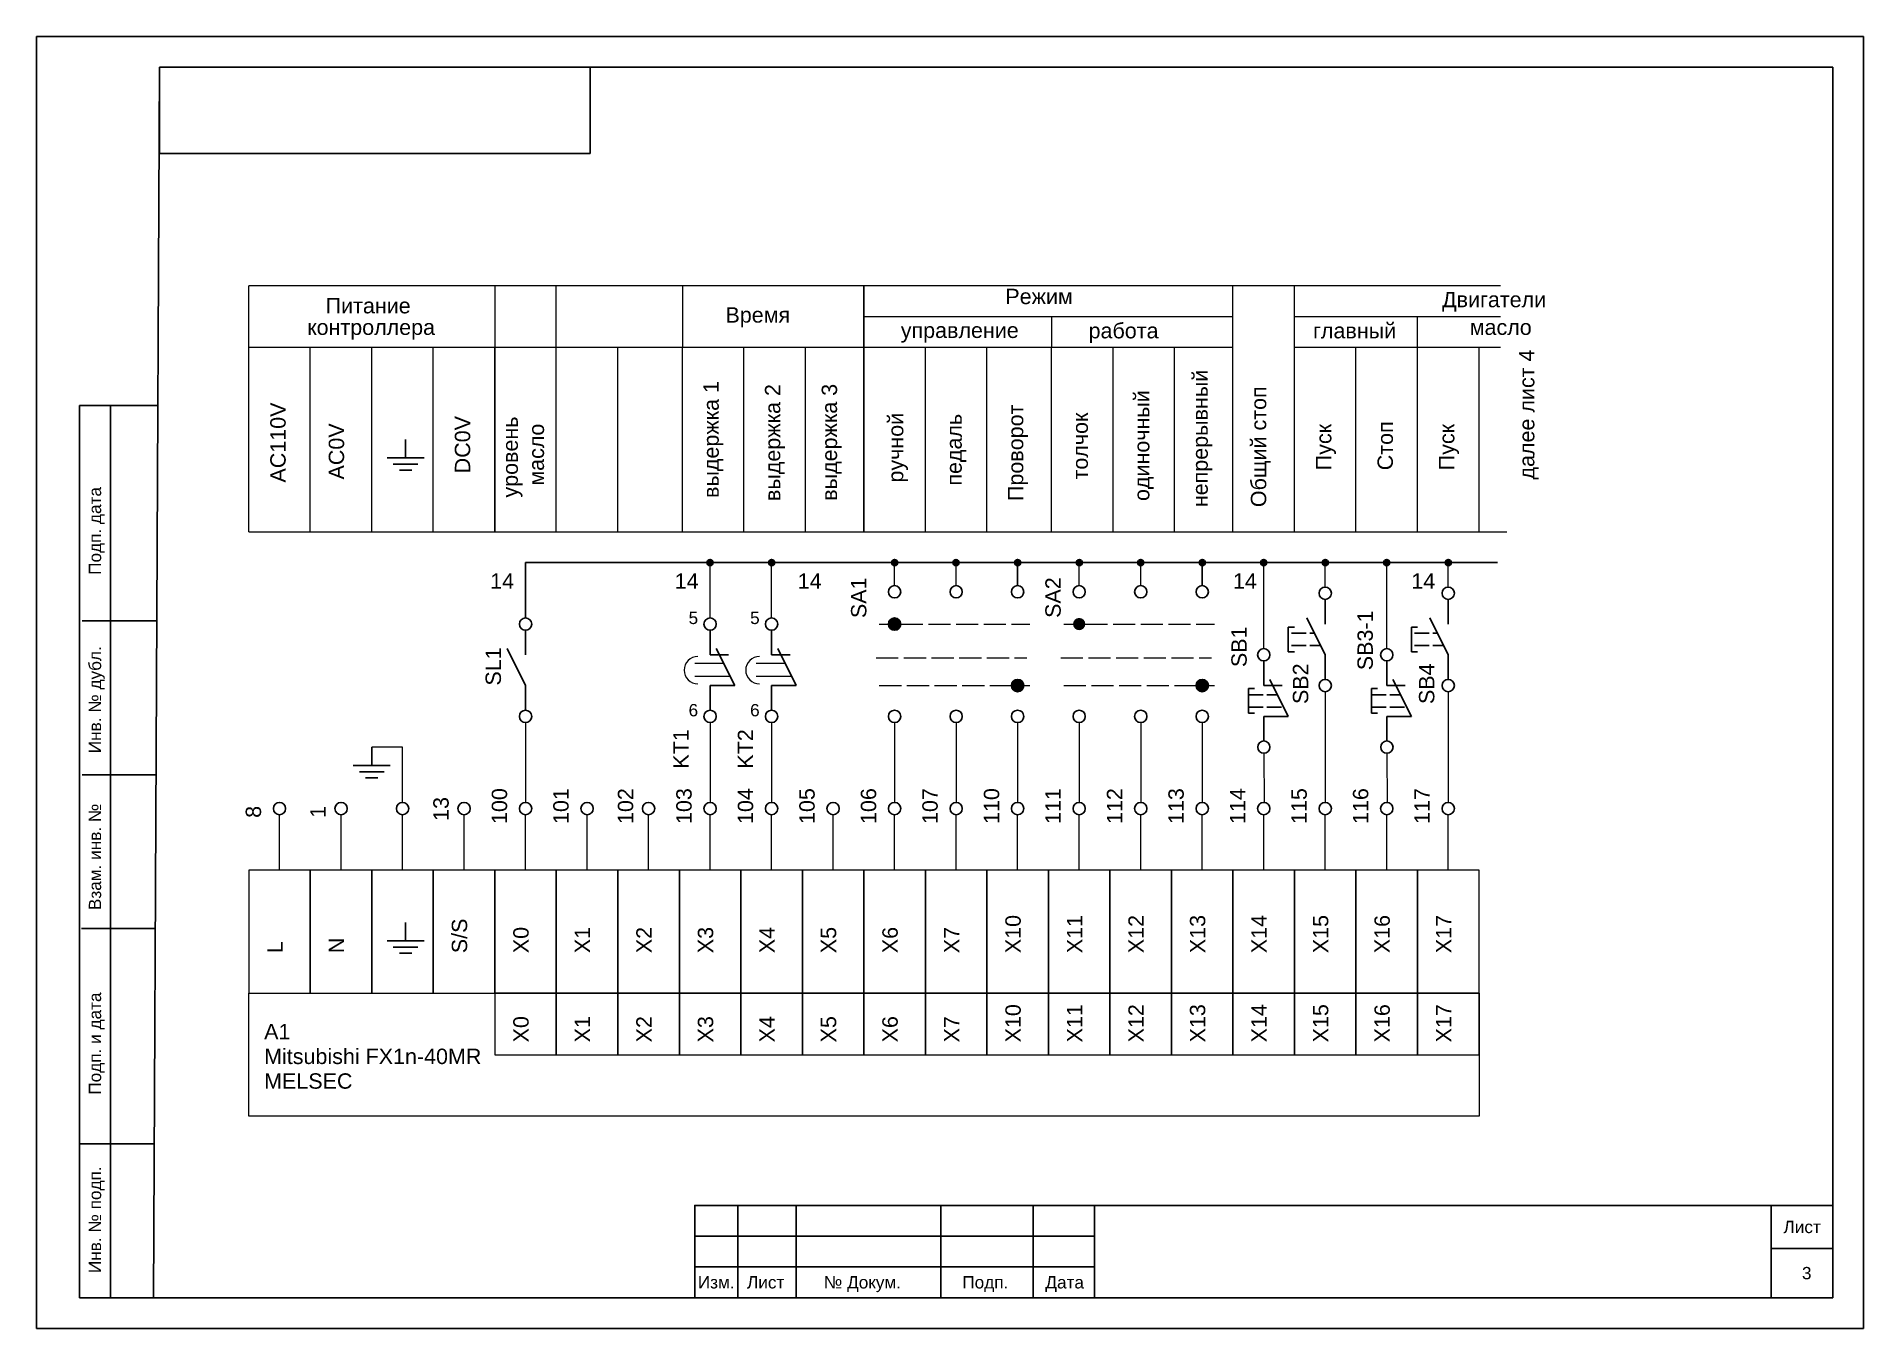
# Model space of a CAD drawing. Header units: millimetres. Extents: x 1674 to 4572, y 3039 to 4124.
# Drawn here: x 2326 to 2623, y 3615 to 3825 of the extents above; entities that cross this region are included whole.
import ezdxf

# ---------------------------------------------------------------- set-up
doc = ezdxf.new("R2010")
doc.units = ezdxf.units.MM
doc.linetypes.add('ACAD_ISO02W100', pattern=[15, 12, -3])
doc.layers.add('Аппаратура', color=7, linetype='Continuous', lineweight=20)
doc.layers.add('Рамки', color=7, linetype='Continuous', lineweight=25)
doc.styles.get("Standard").update_dxf_attribs({"font": 'arial.ttf'})

msp = doc.modelspace()

# ---------------------------------------------------------------- texts
at = {"layer": 'Рамки'}
for s, height, p in [('Режим', 2.5, (2483.5, 3781.5)), ('Питание', 2.5, (2373, 3780)), ('Время', 2.5, (2438, 3778.5)), ('Двигатели', 2.5, (2554.5, 3781)), ('контроллера', 2.5, (2370, 3776.5)), ('управление', 2.5, (2466.5, 3776)), ('работа', 2.5, (2497.03, 3775.94)), ('главный', 2.5, (2533.53, 3775.94)), ('масло', 2.5, (2559, 3776.5)), ('14', 2.5, (2399.75, 3735.25)), ('14', 2.5, (2429.75, 3735.25)), ('14', 2.5, (2449.75, 3735.25)), ('14', 2.5, (2520.5, 3735.25)), ('14', 2.5, (2549.5, 3735.25)), ('5', 2, (2432, 3729.5)), ('5', 2, (2442, 3729.5)), ('6', 2, (2432, 3714.5)), ('6', 2, (2442, 3714.5)), ('A1', 2.5, (2363, 3662)), ('Mitsubishi FX1n-40MR', 2.5, (2363, 3657.98)), ('MELSEC', 2.5, (2363, 3653.97))]:
    msp.add_text(s, height=height).set_placement(p)
for s, p in [('далее лист 4', (2569.5, 3753)), ('непрерывный', (2516.41, 3748.5)), ('выдержка 1', (2436.91, 3750)), ('выдержка 2', (2446.91, 3749.5)), ('выдержка 3', (2456.14, 3749.54)), ('одиночный', (2506.91, 3749.5)), ('Общий стоп', (2525.91, 3748.5)), ('AC110V', (2366.5, 3752.5)), ('DC0V', (2396.5, 3754)), ('уровень', (2404.25, 3750.06)), ('ручной', (2466.91, 3752.5)), ('педаль', (2476.41, 3752)), ('Проворот', (2486.41, 3749.5)), ('толчок', (2496.91, 3753)), ('AC0V', (2376, 3753)), ('масло', (2408.5, 3752)), ('Пуск', (2536.5, 3754.5)), ('Стоп', (2546.5, 3754.5)), ('Пуск', (2556.5, 3754.5)), ('SA1', (2460.91, 3730.47)), ('SA2', (2492.5, 3730.5)), ('SB3-1', (2543.24, 3722)), ('SB1', (2522.74, 3722.5)), ('SL1', (2401.5, 3719.5)), ('SB2', (2532.74, 3716.5)), ('SB4', (2553.24, 3716.5)), ('KT1', (2432, 3706)), ('KT2', (2442.5, 3706)), ('13', (2393, 3697.5)), ('100', (2402.5, 3697)), ('101', (2412.5, 3697)), ('102', (2423, 3697)), ('103', (2432.5, 3697)), ('104', (2442.5, 3697)), ('105', (2452.5, 3697)), ('106', (2462.5, 3697)), ('107', (2472.5, 3697)), ('110', (2482.5, 3697)), ('111', (2492.5, 3697)), ('112', (2502.5, 3697)), ('113', (2512.5, 3697)), ('114', (2522.5, 3697)), ('115', (2532.5, 3697)), ('116', (2542.5, 3697)), ('117', (2552.5, 3697)), ('8', (2362.5, 3698)), ('1', (2373, 3698)), ('S/S', (2396, 3676)), ('X0', (2406, 3676)), ('X1', (2416, 3676)), ('X2', (2426, 3676)), ('X3', (2436, 3676)), ('X4', (2446, 3676)), ('X5', (2456, 3676)), ('X6', (2466, 3676)), ('X7', (2476, 3676)), ('X10', (2486, 3676)), ('X11', (2496, 3676)), ('X12', (2506, 3676)), ('X13', (2516, 3676)), ('X14', (2526, 3676)), ('X15', (2536, 3676)), ('X16', (2546, 3676)), ('X17', (2556, 3676)), ('L', (2366, 3676)), ('N', (2376, 3676)), ('X0', (2406, 3661.5)), ('X1', (2416, 3661.5)), ('X2', (2426, 3661.5)), ('X3', (2436, 3661.5)), ('X4', (2446, 3661.5)), ('X5', (2456, 3661.5)), ('X6', (2466, 3661.5)), ('X7', (2476, 3661.5)), ('X10', (2486, 3661.5)), ('X11', (2496, 3661.5)), ('X12', (2506, 3661.5)), ('X13', (2516, 3661.5)), ('X14', (2526, 3661.5)), ('X15', (2536, 3661.5)), ('X16', (2546, 3661.5)), ('X17', (2556, 3661.5))]:
    msp.add_text(s, height=2.5, rotation=90).set_placement(p)
for s, p in [('Подп. дата', (2336.5, 3737.5)), ('Инв. № дубл.', (2336.5, 3708.5)), ('Взам. инв. №', (2336.5, 3683)), ('Подп. и дата', (2336.5, 3653)), ('Инв. № подп.', (2336.5, 3624))]:
    msp.add_text(s, height=2, rotation=90, dxfattribs=at).set_placement(p)
for s, p in [('Лист', (2610, 3630.5)), ('Изм.', (2433.5, 3621.5)), ('Лист', (2441.5, 3621.5)), ('№ Докум.', (2454, 3621.5)), ('Подп.', (2476.5, 3621.5)), ('Дата', (2490, 3621.5)), ('3', (2613, 3623))]:
    msp.add_text(s, height=2, dxfattribs=at).set_placement(p)

# ---------------------------------------------------------------- hatches: boundary and pattern name
h = msp.add_hatch(color=256)
h.dxf.hatch_style = 1
h.paths.add_polyline_path([(2436, 3739.5, 1), (2435, 3739.5, 1)])
h = msp.add_hatch(color=256)
h.dxf.hatch_style = 1
h.paths.add_polyline_path([(2446, 3739.5, 1), (2445, 3739.5, 1)])
h = msp.add_hatch(color=256)
h.dxf.hatch_style = 1
h.paths.add_polyline_path([(2466, 3739.5, 1), (2465, 3739.5, 1)])
h = msp.add_hatch(color=256)
h.dxf.hatch_style = 1
h.paths.add_polyline_path([(2476, 3739.5, 1), (2475, 3739.5, 1)])
h = msp.add_hatch(color=256)
h.dxf.hatch_style = 1
h.paths.add_polyline_path([(2486, 3739.5, 1), (2485, 3739.5, 1)])
h = msp.add_hatch(color=256)
h.dxf.hatch_style = 1
h.paths.add_polyline_path([(2496, 3739.5, 1), (2495, 3739.5, 1)])
h = msp.add_hatch(color=256)
h.dxf.hatch_style = 1
h.paths.add_polyline_path([(2506, 3739.5, 1), (2505, 3739.5, 1)])
h = msp.add_hatch(color=256)
h.dxf.hatch_style = 1
h.paths.add_polyline_path([(2516, 3739.5, 1), (2515, 3739.5, 1)])
h = msp.add_hatch(color=256)
h.dxf.hatch_style = 1
h.paths.add_polyline_path([(2526, 3739.5, 1), (2525, 3739.5, 1)])
h = msp.add_hatch(color=256)
h.dxf.hatch_style = 1
h.paths.add_polyline_path([(2536, 3739.5, 1), (2535, 3739.5, 1)])
h = msp.add_hatch(color=256)
h.dxf.hatch_style = 1
h.paths.add_polyline_path([(2546, 3739.5, 1), (2545, 3739.5, 1)])
h = msp.add_hatch(color=256)
h.dxf.hatch_style = 1
h.paths.add_polyline_path([(2556, 3739.5, 1), (2555, 3739.5, 1)])
at = {"layer": 'Аппаратура'}
h = msp.add_hatch(color=256, dxfattribs=at)
h.dxf.hatch_style = 1
h.set_gradient(color1=(255, 255, 255), centered=1, tint=1)
h.paths.add_polyline_path([(2466.5, 3729.5, 1), (2464.5, 3729.5, 1)])
h = msp.add_hatch(color=256, dxfattribs=at)
h.dxf.hatch_style = 1
h.set_gradient(color1=(255, 255, 255), centered=1, tint=1)
h.paths.add_polyline_path([(2496.5, 3729.5, 1), (2494.5, 3729.5, 1)])
h = msp.add_hatch(color=256, dxfattribs=at)
h.dxf.hatch_style = 1
h.set_gradient(color1=(255, 255, 255), centered=1, tint=1)
h.paths.add_polyline_path([(2486.5, 3719.5, 1), (2484.5, 3719.5, 1)])
h = msp.add_hatch(color=256, dxfattribs=at)
h.dxf.hatch_style = 1
h.set_gradient(color1=(255, 255, 255), centered=1, tint=1)
h.paths.add_polyline_path([(2516.5, 3719.5, 1), (2514.5, 3719.5, 1)])

# ---------------------------------------------------------------- linework, layer by layer
for p, q in [((2386, 3759.5), (2386, 3756.5)), ((2383, 3756.5), (2389, 3756.5)), ((2384, 3755.5), (2388, 3755.5)), ((2385, 3754.5), (2387, 3754.5)), ((2405.5, 3730.5), (2405.5, 3739.5)), ((2405.5, 3739.5), (2563.5, 3739.5)), ((2485.5, 3739.5), (2485.5, 3735.75)), ((2515.5, 3739.5), (2515.5, 3735.75)), ((2535.5, 3733.5), (2535.5, 3729.5)), ((2555.5, 3733.5), (2555.5, 3729.5)), ((2535.5, 3724.5), (2532.5, 3730.5)), ((2555.5, 3724.5), (2552.5, 3730.5)), ((2405.5, 3728.5), (2405.5, 3724.5)), ((2435.5, 3728.5), (2435.5, 3724.5)), ((2445.5, 3728.5), (2445.5, 3724.5)), ((2530.5, 3729), (2529.5, 3729)), ((2529.5, 3729), (2529.5, 3725)), ((2550.5, 3729), (2549.5, 3729)), ((2549.5, 3729), (2549.5, 3725)), ((2405.5, 3719.5), (2402.5, 3725.5)), ((2435.5, 3724.5), (2438.5, 3724.5)), ((2439.5, 3719.5), (2436.5, 3725.5)), ((2445.5, 3724.5), (2448.5, 3724.5)), ((2449.5, 3719.5), (2446.5, 3725.5)), ((2529.5, 3725), (2530.5, 3725)), ((2535.5, 3720.5), (2535.5, 3724.5)), ((2549.5, 3725), (2550.5, 3725)), ((2555.5, 3720.5), (2555.5, 3724.5)), ((2525.5, 3723.5), (2525.5, 3719.5)), ((2545.5, 3723.5), (2545.5, 3719.5)), ((2405.5, 3715.5), (2405.5, 3719.5)), ((2435.5, 3715.5), (2435.5, 3719.5)), ((2435.5, 3719.5), (2439.5, 3719.5)), ((2445.5, 3715.5), (2445.5, 3719.5)), ((2445.5, 3719.5), (2449.5, 3719.5)), ((2524, 3719), (2523, 3719)), ((2523, 3719), (2523, 3715)), ((2525.5, 3719.5), (2528.5, 3719.5)), ((2529.5, 3714.5), (2526.5, 3720.5)), ((2544, 3719), (2543, 3719)), ((2543, 3719), (2543, 3715)), ((2545.5, 3719.5), (2548.5, 3719.5)), ((2549.5, 3714.5), (2546.5, 3720.5)), ((2523, 3715), (2524, 3715)), ((2525.5, 3710.5), (2525.5, 3714.5)), ((2525.5, 3714.5), (2529.5, 3714.5)), ((2543, 3715), (2544, 3715)), ((2545.5, 3710.5), (2545.5, 3714.5)), ((2545.5, 3714.5), (2549.5, 3714.5)), ((2380.5, 3709.5), (2380.5, 3706.5)), ((2377.5, 3706.5), (2383.5, 3706.5)), ((2378.5, 3705.5), (2382.5, 3705.5)), ((2379.5, 3704.5), (2381.5, 3704.5)), ((2386, 3681), (2386, 3678)), ((2383, 3678), (2389, 3678)), ((2384, 3677), (2388, 3677)), ((2385, 3676), (2387, 3676))]:
    msp.add_line(p, q)
at = {"linetype": 'ACAD_ISO02W100', "ltscale": 0.2}
for p, q in [((2530, 3728), (2533.75, 3728)), ((2550, 3728), (2553.75, 3728)), ((2530, 3726), (2534.75, 3726)), ((2550, 3726), (2554.75, 3726)), ((2523, 3718), (2527.75, 3718)), ((2523, 3716), (2528.75, 3716)), ((2543, 3718), (2547.75, 3718)), ((2543, 3716), (2548.75, 3716))]:
    msp.add_line(p, q, dxfattribs=at)
for centre, radius in [((2435.5, 3739.5), 0.5), ((2445.5, 3739.5), 0.5), ((2465.5, 3739.5), 0.5), ((2475.5, 3739.5), 0.5), ((2485.5, 3739.5), 0.5), ((2495.5, 3739.5), 0.5), ((2505.5, 3739.5), 0.5), ((2515.5, 3739.5), 0.5), ((2525.5, 3739.5), 0.5), ((2535.5, 3739.5), 0.5), ((2545.5, 3739.5), 0.5), ((2555.5, 3739.5), 0.5), ((2465.5, 3734.75), 1), ((2475.5, 3734.75), 1), ((2485.5, 3734.75), 1), ((2495.5, 3734.75), 1), ((2505.5, 3734.75), 1), ((2515.5, 3734.75), 1), ((2535.5, 3734.5), 1), ((2555.5, 3734.5), 1), ((2405.5, 3729.5), 1), ((2435.5, 3729.5), 1), ((2445.5, 3729.5), 1), ((2465.5, 3729.5), 1), ((2525.5, 3724.5), 1), ((2545.5, 3724.5), 1), ((2485.5, 3719.5), 1), ((2515.5, 3719.5), 1), ((2535.5, 3719.5), 1), ((2555.5, 3719.5), 1), ((2405.5, 3714.5), 1), ((2435.5, 3714.5), 1), ((2445.5, 3714.5), 1), ((2465.5, 3714.5), 1), ((2475.5, 3714.5), 1), ((2485.5, 3714.5), 1), ((2495.5, 3714.5), 1), ((2505.5, 3714.5), 1), ((2515.5, 3714.5), 1), ((2525.52, 3709.5), 1), ((2545.52, 3709.5), 1), ((2365.5, 3699.5), 1), ((2375.5, 3699.5), 1), ((2385.5, 3699.5), 1), ((2395.5, 3699.5), 1), ((2405.5, 3699.5), 1), ((2415.5, 3699.5), 1), ((2425.5, 3699.5), 1), ((2435.5, 3699.5), 1), ((2445.5, 3699.5), 1), ((2455.5, 3699.5), 1), ((2465.5, 3699.5), 1), ((2475.5, 3699.5), 1), ((2485.5, 3699.5), 1), ((2495.5, 3699.5), 1), ((2505.5, 3699.5), 1), ((2515.5, 3699.5), 1), ((2525.5, 3699.5), 1), ((2535.5, 3699.5), 1), ((2545.5, 3699.5), 1), ((2555.5, 3699.5), 1)]:
    msp.add_circle(centre, radius)
at = {"layer": 'Аппаратура'}
for p, q in [((2460.5, 3784.5), (2360.5, 3784.5)), ((2360.5, 3744.5), (2360.5, 3784.5)), ((2400.5, 3784.5), (2400.5, 3774.5)), ((2410.5, 3744.5), (2410.5, 3784.5)), ((2431, 3784.5), (2431, 3774.5)), ((2460.5, 3784.5), (2460.5, 3774.5)), ((2564, 3784.5), (2460.5, 3784.5)), ((2460.5, 3774.5), (2460.5, 3784.5)), ((2520.5, 3774.5), (2520.5, 3784.5)), ((2530.5, 3774.5), (2530.5, 3784.5)), ((2460.5, 3779.5), (2520.5, 3779.5)), ((2491, 3779.5), (2491, 3774.5)), ((2530.5, 3779.5), (2564, 3779.5)), ((2550.5, 3744.5), (2550.5, 3779.5)), ((2360.5, 3774.5), (2460.5, 3774.5)), ((2370.5, 3744.5), (2370.5, 3774.5)), ((2380.5, 3744.5), (2380.5, 3774.5)), ((2390.5, 3744.5), (2390.5, 3774.5)), ((2400.5, 3774.5), (2400.5, 3744.5)), ((2400.5, 3744.5), (2400.5, 3774.5)), ((2420.5, 3744.5), (2420.5, 3774.5)), ((2431, 3744.5), (2431, 3774.5)), ((2441, 3744.5), (2441, 3774.5)), ((2451, 3744.5), (2451, 3774.5)), ((2460.5, 3774.5), (2520.5, 3774.5)), ((2460.5, 3774.5), (2460.5, 3744.5)), ((2460.5, 3744.5), (2460.5, 3774.5)), ((2470.5, 3744.5), (2470.5, 3774.5)), ((2480.5, 3744.5), (2480.5, 3774.5)), ((2491, 3744.5), (2491, 3774.5)), ((2501, 3744.5), (2501, 3774.5)), ((2511, 3744.5), (2511, 3774.5)), ((2520.5, 3744.5), (2520.5, 3774.5)), ((2520.5, 3744.5), (2520.5, 3774.5)), ((2530.5, 3774.5), (2564, 3774.5)), ((2530.5, 3744.5), (2530.5, 3774.5)), ((2540.5, 3744.5), (2540.5, 3774.5)), ((2560.5, 3744.5), (2560.5, 3774.5)), ((2360.5, 3744.5), (2460.5, 3744.5)), ((2460.5, 3744.5), (2565, 3744.5)), ((2465.5, 3735.75), (2465.5, 3739.5)), ((2475.5, 3735.75), (2475.5, 3739.5)), ((2495.5, 3735.75), (2495.5, 3739.5)), ((2505.5, 3735.75), (2505.5, 3739.5)), ((2525.5, 3725.5), (2525.5, 3739.5)), ((2535.5, 3735.5), (2535.5, 3739.5)), ((2545.5, 3725.5), (2545.5, 3739.5)), ((2555.5, 3735.5), (2555.5, 3739.5)), ((2435.5, 3730.5), (2435.5, 3739)), ((2445.5, 3730.5), (2445.5, 3739)), ((2437.7, 3723.1), (2433, 3723.1)), ((2447.7, 3723.1), (2443, 3723.1)), ((2438.75, 3721), (2433, 3721)), ((2448.75, 3721), (2443, 3721)), ((2535.5, 3718.5), (2535.5, 3700.5)), ((2555.5, 3718.5), (2555.5, 3700.5)), ((2405.5, 3713.5), (2405.5, 3700.5)), ((2435.5, 3713.5), (2435.5, 3700.5)), ((2445.5, 3713.5), (2445.5, 3700.5)), ((2465.5, 3713.5), (2465.5, 3700.5)), ((2475.5, 3713.5), (2475.5, 3700.5)), ((2485.5, 3713.5), (2485.5, 3700.5)), ((2495.5, 3713.5), (2495.5, 3700.5)), ((2505.5, 3713.5), (2505.5, 3700.5)), ((2515.5, 3713.5), (2515.5, 3700.5)), ((2385.5, 3709.5), (2380.5, 3709.5)), ((2385.5, 3700.5), (2385.5, 3709.5)), ((2525.52, 3708.5), (2525.55, 3700.39)), ((2545.5, 3708.5), (2545.55, 3700.39)), ((2365.5, 3689.5), (2365.5, 3698.5)), ((2375.5, 3689.5), (2375.5, 3698.5)), ((2385.5, 3689.5), (2385.5, 3698.5)), ((2395.5, 3689.5), (2395.5, 3698.5)), ((2405.5, 3689.5), (2405.5, 3698.5)), ((2415.5, 3689.5), (2415.5, 3698.5)), ((2425.5, 3689.5), (2425.5, 3698.5)), ((2435.5, 3689.5), (2435.5, 3698.5)), ((2445.5, 3689.5), (2445.5, 3698.5)), ((2455.5, 3689.5), (2455.5, 3698.5)), ((2465.5, 3689.5), (2465.5, 3698.5)), ((2475.5, 3689.5), (2475.5, 3698.5)), ((2485.5, 3689.5), (2485.5, 3698.5)), ((2495.5, 3689.5), (2495.5, 3698.5)), ((2505.5, 3689.5), (2505.5, 3698.5)), ((2515.5, 3689.5), (2515.5, 3698.5)), ((2525.5, 3689.5), (2525.5, 3698.5)), ((2535.5, 3689.5), (2535.5, 3698.5)), ((2545.5, 3689.5), (2545.5, 3698.5)), ((2555.5, 3689.5), (2555.5, 3698.5))]:
    msp.add_line(p, q, dxfattribs=at)
at = {"layer": 'Аппаратура', "linetype": 'ACAD_ISO02W100', "ltscale": 0.3}
for p, q in [((2463, 3729.5), (2464.5, 3729.5)), ((2466.5, 3729.5), (2487.5, 3729.5)), ((2493, 3729.5), (2494.5, 3729.5)), ((2496.5, 3729.5), (2517.5, 3729.5)), ((2462.5, 3724), (2487, 3724)), ((2492.5, 3724), (2517, 3724)), ((2463, 3719.5), (2484.5, 3719.5)), ((2486.5, 3719.5), (2487.5, 3719.5)), ((2493, 3719.5), (2514.5, 3719.5)), ((2516.5, 3719.5), (2517.5, 3719.5))]:
    msp.add_line(p, q, dxfattribs=at)
at = {"layer": 'Аппаратура'}
for points in [[(2360.5, 3669.5), (2370.5, 3669.5), (2370.5, 3689.5), (2360.5, 3689.5)], [(2370.5, 3669.5), (2380.5, 3669.5), (2380.5, 3689.5), (2370.5, 3689.5)], [(2380.5, 3669.5), (2390.5, 3669.5), (2390.5, 3689.5), (2380.5, 3689.5)], [(2390.5, 3669.5), (2400.5, 3669.5), (2400.5, 3689.5), (2390.5, 3689.5)], [(2400.5, 3669.5), (2410.5, 3669.5), (2410.5, 3689.5), (2400.5, 3689.5)], [(2410.5, 3669.5), (2420.5, 3669.5), (2420.5, 3689.5), (2410.5, 3689.5)], [(2420.5, 3669.5), (2430.5, 3669.5), (2430.5, 3689.5), (2420.5, 3689.5)], [(2430.5, 3669.5), (2440.5, 3669.5), (2440.5, 3689.5), (2430.5, 3689.5)], [(2440.5, 3669.5), (2450.5, 3669.5), (2450.5, 3689.5), (2440.5, 3689.5)], [(2450.5, 3669.5), (2460.5, 3669.5), (2460.5, 3689.5), (2450.5, 3689.5)], [(2460.5, 3669.5), (2470.5, 3669.5), (2470.5, 3689.5), (2460.5, 3689.5)], [(2470.5, 3669.5), (2480.5, 3669.5), (2480.5, 3689.5), (2470.5, 3689.5)], [(2480.5, 3669.5), (2490.5, 3669.5), (2490.5, 3689.5), (2480.5, 3689.5)], [(2490.5, 3669.5), (2500.5, 3669.5), (2500.5, 3689.5), (2490.5, 3689.5)], [(2500.5, 3669.5), (2510.5, 3669.5), (2510.5, 3689.5), (2500.5, 3689.5)], [(2510.5, 3669.5), (2520.5, 3669.5), (2520.5, 3689.5), (2510.5, 3689.5)], [(2520.5, 3669.5), (2530.5, 3669.5), (2530.5, 3689.5), (2520.5, 3689.5)], [(2530.5, 3669.5), (2540.5, 3669.5), (2540.5, 3689.5), (2530.5, 3689.5)], [(2540.5, 3669.5), (2550.5, 3669.5), (2550.5, 3689.5), (2540.5, 3689.5)], [(2550.5, 3669.5), (2560.5, 3669.5), (2560.5, 3689.5), (2550.5, 3689.5)], [(2360.5, 3669.5), (2560.5, 3669.5), (2560.5, 3649.5), (2360.5, 3649.5)], [(2400.5, 3659.5), (2410.5, 3659.5), (2410.5, 3669.5), (2400.5, 3669.5)], [(2410.5, 3659.5), (2420.5, 3659.5), (2420.5, 3669.5), (2410.5, 3669.5)], [(2420.5, 3659.5), (2430.5, 3659.5), (2430.5, 3669.5), (2420.5, 3669.5)], [(2430.5, 3659.5), (2440.5, 3659.5), (2440.5, 3669.5), (2430.5, 3669.5)], [(2440.5, 3659.5), (2450.5, 3659.5), (2450.5, 3669.5), (2440.5, 3669.5)], [(2450.5, 3659.5), (2460.5, 3659.5), (2460.5, 3669.5), (2450.5, 3669.5)], [(2460.5, 3659.5), (2470.5, 3659.5), (2470.5, 3669.5), (2460.5, 3669.5)], [(2470.5, 3659.5), (2480.5, 3659.5), (2480.5, 3669.5), (2470.5, 3669.5)], [(2480.5, 3659.5), (2490.5, 3659.5), (2490.5, 3669.5), (2480.5, 3669.5)], [(2490.5, 3659.5), (2500.5, 3659.5), (2500.5, 3669.5), (2490.5, 3669.5)], [(2500.5, 3659.5), (2510.5, 3659.5), (2510.5, 3669.5), (2500.5, 3669.5)], [(2510.5, 3659.5), (2520.5, 3659.5), (2520.5, 3669.5), (2510.5, 3669.5)], [(2520.5, 3659.5), (2530.5, 3659.5), (2530.5, 3669.5), (2520.5, 3669.5)], [(2530.5, 3659.5), (2540.5, 3659.5), (2540.5, 3669.5), (2530.5, 3669.5)], [(2540.5, 3659.5), (2550.5, 3659.5), (2550.5, 3669.5), (2540.5, 3669.5)], [(2550.5, 3659.5), (2560.5, 3659.5), (2560.5, 3669.5), (2550.5, 3669.5)]]:
    msp.add_lwpolyline(points, close=True, dxfattribs=at)
for centre in [(2433.52, 3722), (2443.52, 3722)]:
    msp.add_arc(centre, 2.23, 90, 270, dxfattribs=at)
at = {"layer": 'Рамки'}
for p, q in [((2345, 3620), (2346, 3820)), ((2346, 3820), (2618, 3820)), ((2618, 3820), (2618, 3620)), ((2333, 3765), (2345.72, 3765)), ((2333, 3620), (2333, 3765)), ((2338, 3620), (2338, 3765)), ((2345.42, 3730), (2333.42, 3730)), ((2345.42, 3705), (2333.42, 3705)), ((2345.3, 3680), (2333.3, 3680)), ((2345.12, 3645), (2333.12, 3645)), ((2345.12, 3645), (2333.12, 3645)), ((2345.12, 3645), (2333.12, 3645)), ((2440, 3635), (2440, 3620)), ((2449.5, 3635), (2449.5, 3620)), ((2473, 3635), (2473, 3620)), ((2488, 3635), (2488, 3620)), ((2608, 3635), (2608, 3620)), ((2433, 3630), (2498, 3630)), ((2608, 3628), (2618, 3628)), ((2433, 3625), (2498, 3625)), ((2345, 3620), (2333, 3620)), ((2618, 3620), (2345, 3620))]:
    msp.add_line(p, q, dxfattribs=at)
for points in [[(2326, 3825), (2623, 3825), (2623, 3615), (2326, 3615)], [(2346, 3820), (2416, 3820), (2416, 3806), (2346, 3806)], [(2433, 3620), (2433, 3635), (2618, 3635), (2618, 3620)], [(2433, 3635), (2498, 3635), (2498, 3620), (2433, 3620)]]:
    msp.add_lwpolyline(points, close=True, dxfattribs=at)

msp.set_redraw_order([(e.dxf.handle, doc.entitydb.next_handle()) for e in msp.query("TEXT MTEXT ATTDEF DIMENSION ARC_DIMENSION")])  # texts and dimensions are drawn at this point

doc.saveas('drawing.dxf')
